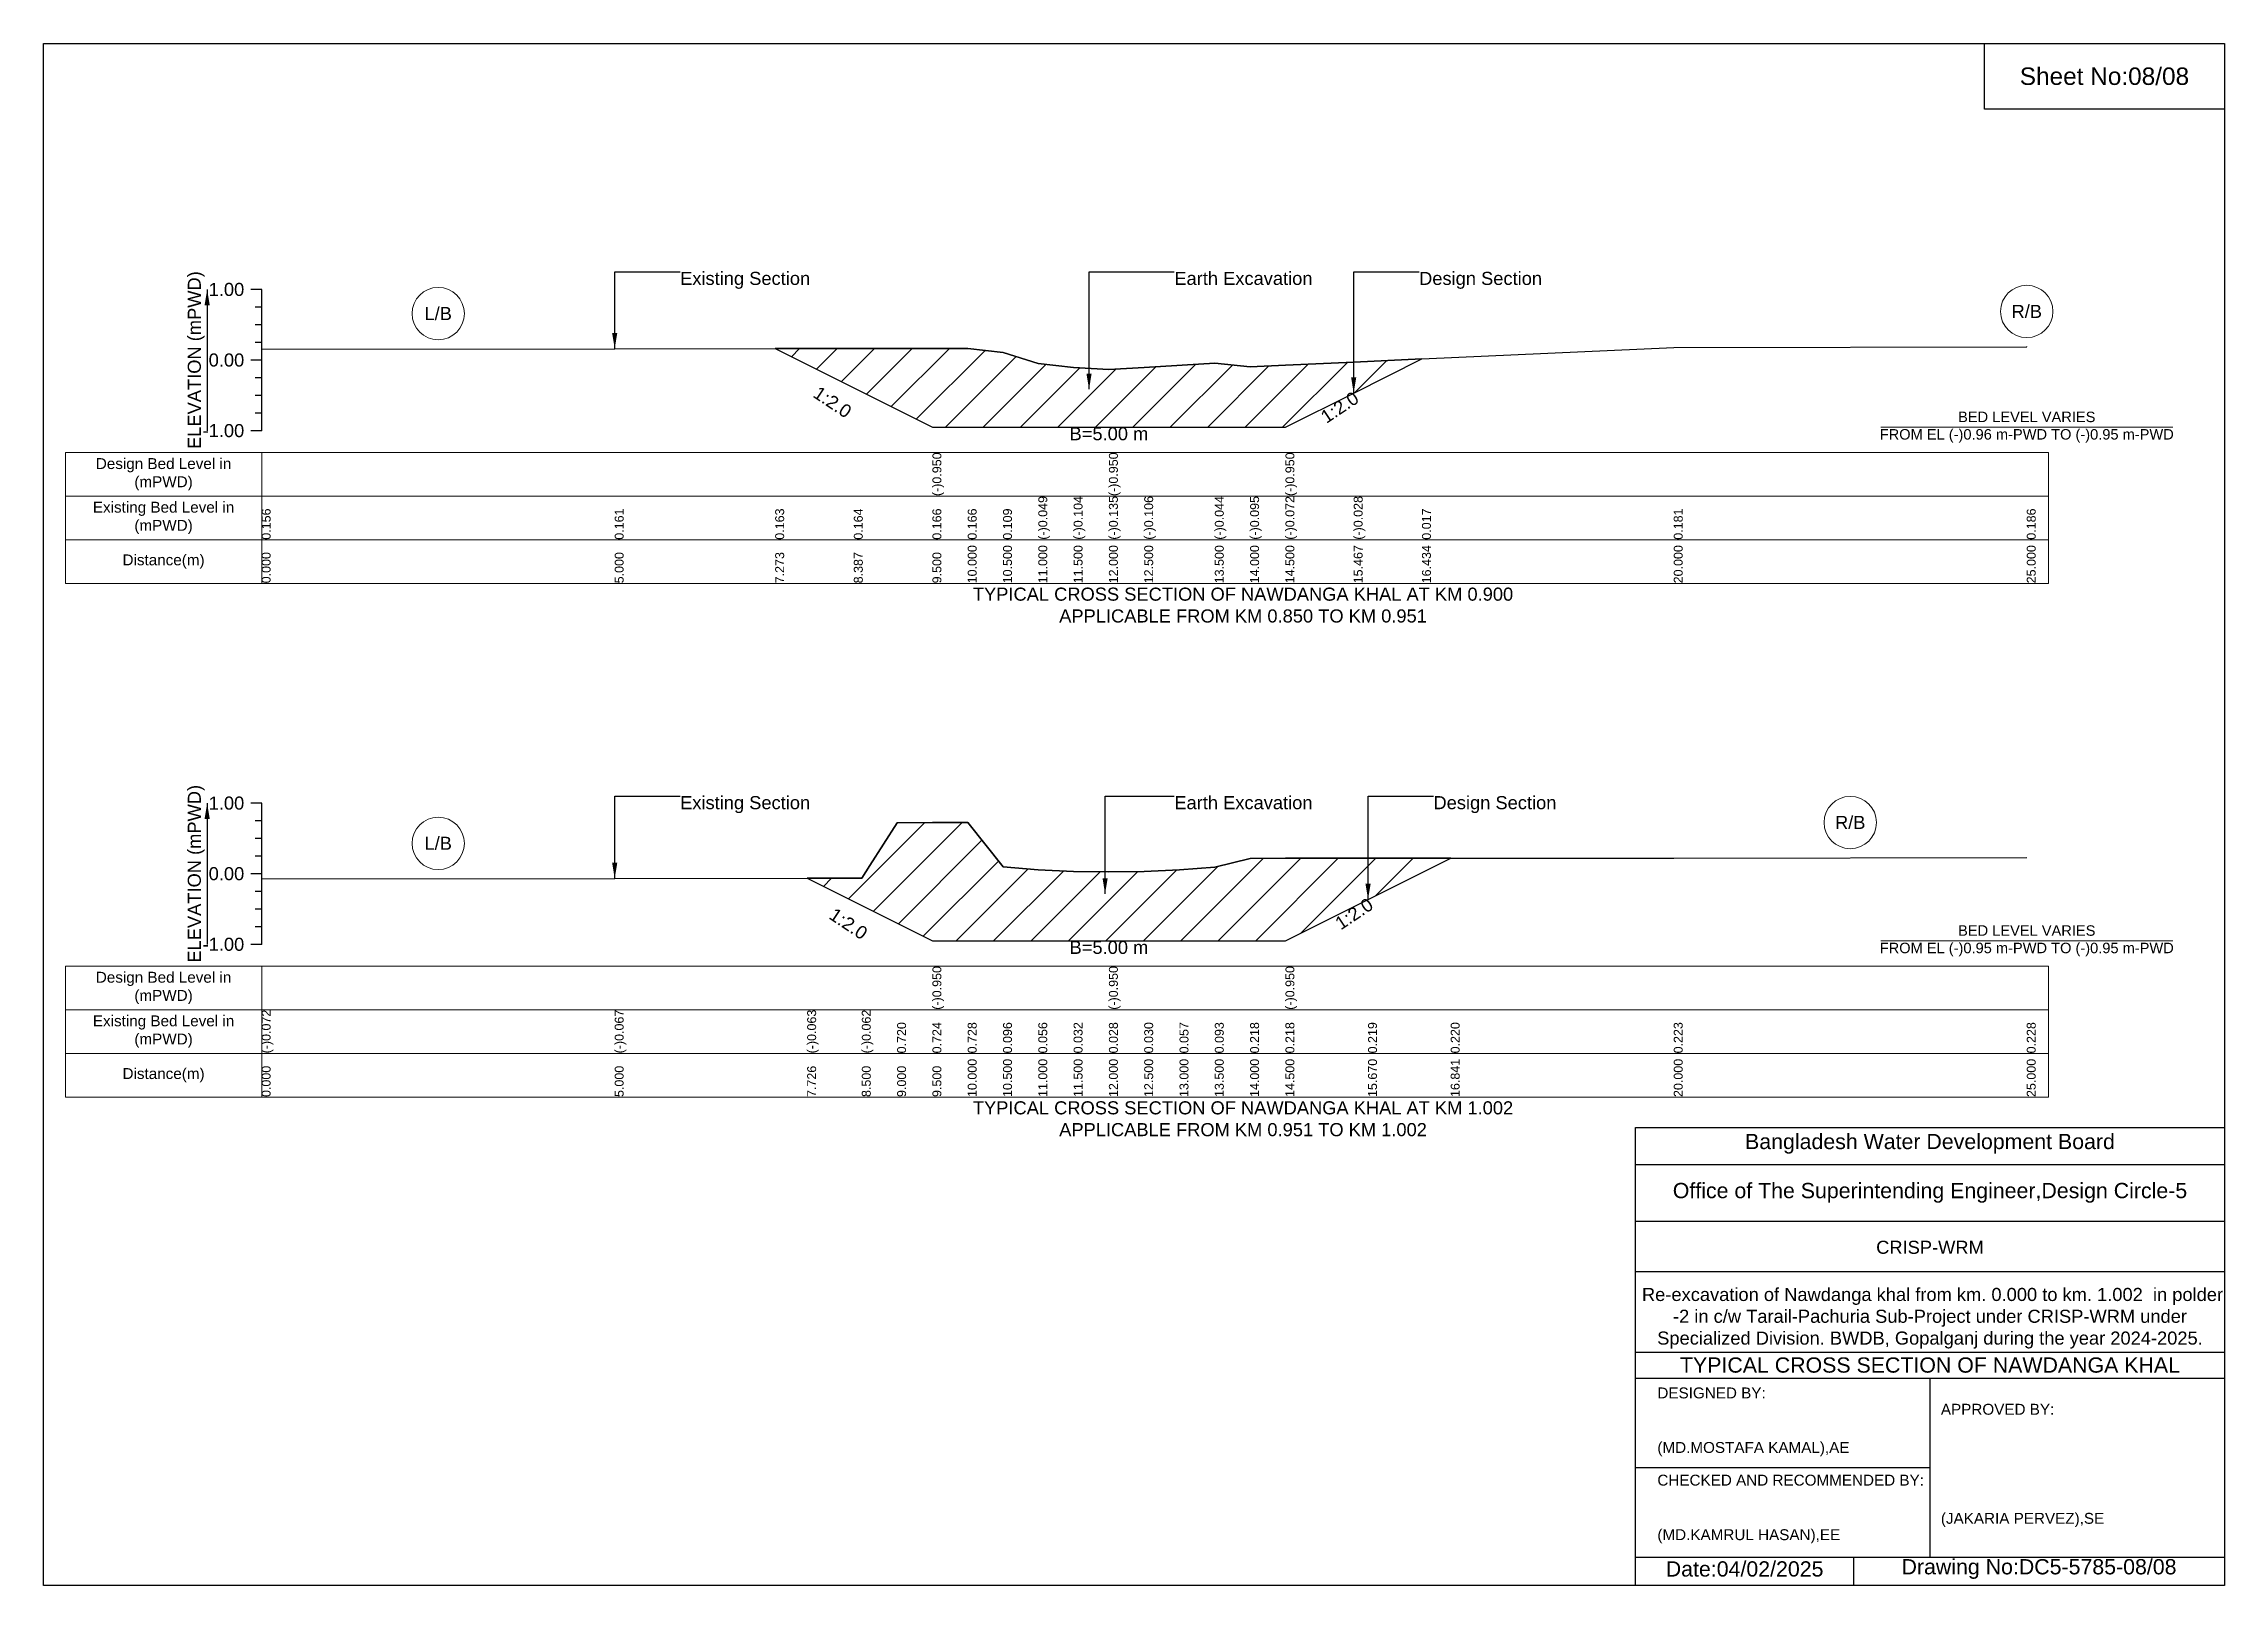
# Model space of a CAD drawing. Header units: inches. Extents: x 91000 to 198000, y -5656 to 7635.
# Drawn here: x 170000 to 178000, y -5656 to 0 of the extents above; entities that cross this region are included whole.
import ezdxf

# ---------------------------------------------------------------- set-up
doc = ezdxf.new("R2010")
doc.units = ezdxf.units.IN
doc.header["$LTSCALE"] = 7
doc.header["$MEASUREMENT"] = 0
for name, color, linetype, lineweight in [('Cross section Data Border', 7, 'Continuous', 9), ('Cross Section Labels', 7, 'Continuous', 9), ('Existing_Bed_Level for Xsection', 7, 'Continuous', 25)]:
    doc.layers.add(name, color=color, linetype=linetype, lineweight=lineweight)
doc.styles.get("Standard").update_dxf_attribs({"font": 'arial.ttf'})
doc.dimstyles.get("Standard").update_dxf_attribs({"dimtxt": 0.18, "dimasz": 0.18, "dimexe": 0.18, "dimexo": 0.0625, "dimgap": 0.09, "dimtad": 0, "dimtih": 1, "dimtoh": 1, "dimdec": 4, "dimzin": 0, "dimdsep": 46, "dimtxsty": 'Standard', "dimcen": 0.09, "dimadec": 0, "dimazin": 0, "dimtfac": 1, "dimtdec": 4, "dimtofl": 0, "dimtmove": 0, "dimatfit": 3, "dimfxl": 1, "dimtolj": 1, "dimtzin": 0, "dimarcsym": 0})

msp = doc.modelspace()

# ---------------------------------------------------------------- texts
at = {"attachment_point": 5}
for s, insert, char_height in [('Sheet No:08/08', (177560, -120), 64), ('Bangladesh Water Development Board', (176920, -4036), 56), ('Office of The Superintending Engineer,Design Circle-5', (176920, -4216), 56)]:
    msp.add_mtext(s, dxfattribs=dict(at, insert=insert, char_height=char_height))
for s, insert, char_height, width, attachment_point in [('CRISP-WRM', (176920, -4416), 48, 2240, 5), (' Re-excavation of Nawdanga khal from km. 0.000 to km. 1.002  in polder -2 in c/w Tarail-Pachuria Sub-Project under CRISP-WRM under Specialized Division. BWDB, Gopalganj during the year 2024-2025.', (176920, -4676), 48, 2160, 5), ('TYPICAL CROSS SECTION OF NAWDANGA KHAL', (176920, -4848), 56, 2240, 5), ('DESIGNED BY:^J^J^J(MD.MOSTAFA KAMAL),AE', (175920, -5056), 40, 1120, 4), ('APPROVED BY:^J^J^J^J^J^J(JAKARIA PERVEZ),SE', (176960, -5216), 40, 1120, 4), ('CHECKED AND RECOMMENDED BY:^J^J^J(MD.KAMRUL HASAN),EE', (175920, -5376), 40, 1120, 4), ('Date:04/02/2025', (176240, -5596), 56, 1120, 5), ('Drawing No:DC5-5785-08/08', (177320, -5596), 56, 1760, 5)]:
    msp.add_mtext(s, dxfattribs=dict(insert=insert, char_height=char_height, width=width, attachment_point=attachment_point))
at = {"layer": 'Cross section Data Border', "char_height": 40, "width": 640, "attachment_point": 5}
for s, insert in [('Design Bed Level in (mPWD)', (170440, -1580)), ('Existing Bed Level in (mPWD)', (170440, -1740)), ('Distance(m)', (170440, -1900)), ('Design Bed Level in (mPWD)', (170440, -3464.4)), ('Existing Bed Level in (mPWD)', (170440, -3624.4)), ('Distance(m)', (170440, -3784.4))]:
    msp.add_mtext(s, dxfattribs=dict(at, insert=insert))
at = {"layer": 'Cross Section Labels'}
for s, insert, char_height, attachment_point in [('Existing Section', (172335, -837.3), 48, 1), ('Earth Excavation', (174148, -837.3), 48, 1), ('Design Section', (175045.9, -837.3), 48, 1), ('R/B', (177275, -982.7), 48, 5), ('L/B', (171447.5, -990.5), 48, 5), ('BED LEVEL VARIES ^JFROM EL (-)0.96 m-PWD TO (-)0.95 m-PWD', (177275, -1407.1), 38.4, 5), ('B=5.00 m', (173908, -1407.1), 48, 2), ('TYPICAL CROSS SECTION OF NAWDANGA KHAL AT KM 0.900^JAPPLICABLE FROM KM 0.850 TO KM 0.951', (174400, -2060), 48, 5), ('Existing Section', (172335, -2760.5), 48, 1), ('Earth Excavation', (174148, -2760.5), 48, 1), ('Design Section', (175098.6, -2760.5), 48, 1), ('R/B', (176627.5, -2857.4), 48, 5), ('L/B', (171447.5, -2933.9), 48, 5), ('BED LEVEL VARIES ^JFROM EL (-)0.95 m-PWD TO (-)0.95 m-PWD', (177275, -3291.4), 38.4, 5), ('B=5.00 m', (173908, -3291.4), 48, 2), ('TYPICAL CROSS SECTION OF NAWDANGA KHAL AT KM 1.002^JAPPLICABLE FROM KM 0.951 TO KM 1.002', (174400, -3944.4), 48, 5)]:
    msp.add_mtext(s, dxfattribs=dict(at, insert=insert, char_height=char_height, attachment_point=attachment_point))
at = {"layer": 'Cross Section Labels', "char_height": 48, "attachment_point": 2}
for insert, rotation in [((172907.4, -1295.3), 326.30993), ((174741.2, -1314.2), 33.69007), ((172966, -3208.9), 326.30993), ((174793.9, -3172.2), 33.69007)]:
    msp.add_mtext('1:2.0', dxfattribs=dict(at, insert=insert, rotation=rotation))
at = {"layer": 'Existing_Bed_Level for Xsection', "rotation": 90}
for s, insert, char_height, attachment_point in [('ELEVATION (mPWD)', (170560, -1161), 48, 5), ('(-)0.950', (173260.5, -1660), 32.8, 1), ('(-)0.950', (173908, -1660), 32.8, 1), ('(-)0.950', (174555.5, -1660), 32.8, 1), ('(-)0.049', (173649, -1820), 32.8, 1), ('(-)0.104', (173778.5, -1820), 32.8, 1), ('(-)0.135', (173908, -1820), 32.8, 1), ('(-)0.106', (174037.5, -1820), 32.8, 1), ('(-)0.044', (174296.5, -1820), 32.8, 1), ('(-)0.095', (174426, -1820), 32.8, 1), ('(-)0.072', (174555.5, -1820), 32.8, 1), ('(-)0.028', (174805.9, -1820), 32.8, 1), ('0.156', (170800, -1820), 32.8, 1), ('0.161', (172095, -1820), 32.8, 1), ('0.163', (172683.8, -1820), 32.8, 1), ('0.164', (172972.2, -1820), 32.8, 1), ('0.166', (173260.5, -1820), 32.8, 1), ('0.166', (173390, -1820), 32.8, 1), ('0.109', (173519.5, -1820), 32.8, 1), ('0.017', (175056.4, -1820), 32.8, 1), ('0.181', (175980, -1820), 32.8, 1), ('0.186', (177275, -1820), 32.8, 1), ('0.000', (170800, -1980), 32.8, 1), ('5.000', (172095, -1980), 32.8, 1), ('7.273', (172683.8, -1980), 32.8, 1), ('8.387', (172972.2, -1980), 32.8, 1), ('9.500', (173260.5, -1980), 32.8, 1), ('10.000', (173390, -1980), 32.8, 1), ('10.500', (173519.5, -1980), 32.8, 1), ('11.000', (173649, -1980), 32.8, 1), ('11.500', (173778.5, -1980), 32.8, 1), ('12.000', (173908, -1980), 32.8, 1), ('12.500', (174037.5, -1980), 32.8, 1), ('13.500', (174296.5, -1980), 32.8, 1), ('14.000', (174426, -1980), 32.8, 1), ('14.500', (174555.5, -1980), 32.8, 1), ('15.467', (174805.9, -1980), 32.8, 1), ('16.434', (175056.4, -1980), 32.8, 1), ('20.000', (175980, -1980), 32.8, 1), ('25.000', (177275, -1980), 32.8, 1), ('ELEVATION (mPWD)', (170560, -3045.4), 48, 5), ('(-)0.950', (173260.5, -3544.4), 32.8, 1), ('(-)0.950', (173908, -3544.4), 32.8, 1), ('(-)0.950', (174555.5, -3544.4), 32.8, 1), ('(-)0.072', (170800, -3704.4), 32.8, 1), ('(-)0.067', (172095, -3704.4), 32.8, 1), ('(-)0.063', (172801.1, -3704.4), 32.8, 1), ('(-)0.062', (173001.5, -3704.4), 32.8, 1), ('0.720', (173131, -3704.4), 32.8, 1), ('0.724', (173260.5, -3704.4), 32.8, 1), ('0.728', (173390, -3704.4), 32.8, 1), ('0.096', (173519.5, -3704.4), 32.8, 1), ('0.056', (173649, -3704.4), 32.8, 1), ('0.032', (173778.5, -3704.4), 32.8, 1), ('0.028', (173908, -3704.4), 32.8, 1), ('0.030', (174037.5, -3704.4), 32.8, 1), ('0.057', (174167, -3704.4), 32.8, 1), ('0.093', (174296.5, -3704.4), 32.8, 1), ('0.218', (174426, -3704.4), 32.8, 1), ('0.218', (174555.5, -3704.4), 32.8, 1), ('0.219', (174858.6, -3704.4), 32.8, 1), ('0.220', (175161.8, -3704.4), 32.8, 1), ('0.223', (175980, -3704.4), 32.8, 1), ('0.228', (177275, -3704.4), 32.8, 1), ('0.000', (170800, -3864.4), 32.8, 1), ('5.000', (172095, -3864.4), 32.8, 1), ('7.726', (172801.1, -3864.4), 32.8, 1), ('8.500', (173001.5, -3864.4), 32.8, 1), ('9.000', (173131, -3864.4), 32.8, 1), ('9.500', (173260.5, -3864.4), 32.8, 1), ('10.000', (173390, -3864.4), 32.8, 1), ('10.500', (173519.5, -3864.4), 32.8, 1), ('11.000', (173649, -3864.4), 32.8, 1), ('11.500', (173778.5, -3864.4), 32.8, 1), ('12.000', (173908, -3864.4), 32.8, 1), ('12.500', (174037.5, -3864.4), 32.8, 1), ('13.000', (174167, -3864.4), 32.8, 1), ('13.500', (174296.5, -3864.4), 32.8, 1), ('14.000', (174426, -3864.4), 32.8, 1), ('14.500', (174555.5, -3864.4), 32.8, 1), ('15.670', (174858.6, -3864.4), 32.8, 1), ('16.841', (175161.8, -3864.4), 32.8, 1), ('20.000', (175980, -3864.4), 32.8, 1), ('25.000', (177275, -3864.4), 32.8, 1)]:
    msp.add_mtext(s, dxfattribs=dict(at, insert=insert, char_height=char_height, attachment_point=attachment_point))
at = {"layer": 'Existing_Bed_Level for Xsection', "char_height": 48, "attachment_point": 6}
for s, insert in [('1.00', (170736, -902)), ('0.00', (170736, -1161)), ('-1.00', (170736, -1420)), ('1.00', (170736, -2786.4)), ('0.00', (170736, -3045.4)), ('-1.00', (170736, -3304.4))]:
    msp.add_mtext(s, dxfattribs=dict(at, insert=insert))

# ---------------------------------------------------------------- hatches: boundary and pattern name
at = {"layer": 'Existing_Bed_Level for Xsection'}
h = msp.add_hatch(dxfattribs=at)
h.set_pattern_fill('ANSI31', color=256, scale=777, style=0)
h.paths.add_polyline_path([(172683.8, -1118.7), (172972.2, -1262.9), (173260.5, -1407.1), (173390, -1407.1), (173519.5, -1407.1), (173649, -1407.1), (173778.5, -1407.1), (173908, -1407.1), (174037.5, -1407.1), (174296.5, -1407.1), (174426, -1407.1), (174555.5, -1407.1), (174805.9, -1281.9), (175056.4, -1156.6), (174805.9, -1168.2), (174555.5, -1179.7), (174426, -1185.6), (174296.5, -1172.4), (174037.5, -1188.5), (173908, -1196), (173778.5, -1188), (173649, -1173.7), (173519.5, -1132.8), (173390, -1118), (173260.5, -1118.2), (172972.2, -1118.5)])
h = msp.add_hatch(dxfattribs=at)
h.set_pattern_fill('ANSI31', color=256, scale=777, style=0)
h.paths.add_polyline_path([(172801.1, -3061.7), (173001.5, -3161.9), (173030.8, -3176.5), (173131, -3226.7), (173260.5, -3291.4), (173390, -3291.4), (173519.5, -3291.4), (173649, -3291.4), (173778.5, -3291.4), (173908, -3291.4), (174037.5, -3291.4), (174167, -3291.4), (174296.5, -3291.4), (174426, -3291.4), (174555.5, -3291.4), (174858.6, -3139.8), (175161.8, -2988.3), (174858.6, -2988.5), (174555.5, -2988.8), (174426, -2988.9), (174296.5, -3021.3), (174167, -3030.6), (174037.5, -3037.6), (173908, -3038.1), (173778.5, -3037.1), (173649, -3030.8), (173519.5, -3020.5), (173390, -2856.8), (173260.5, -2857.8), (173131, -2858.9), (173030.8, -3015.6), (173001.5, -3061.4)])

# ---------------------------------------------------------------- linework, layer by layer
for points in [[(170000, 0), (178000, 0), (178000, -5656), (170000, -5656)], [(177120, 0), (178000, 0), (178000, -240), (177120, -240)]]:
    msp.add_lwpolyline(points, close=True)
for points in [[(175840, -5656), (175840, -3976), (178000, -3976)], [(175840, -4112), (178000, -4112)], [(175840, -4320), (178000, -4320)], [(175840, -4504), (178000, -4504)], [(175840, -4800), (178000, -4800)], [(175840, -4896), (178000, -4896)], [(176920, -4896), (176920, -5552)], [(175840, -5224), (176920, -5224)], [(175840, -5552), (178000, -5552)], [(176640, -5552), (176640, -5656)]]:
    msp.add_lwpolyline(points)
at = {"layer": 'Cross section Data Border'}
for points in [[(170080, -1500), (177355, -1500), (177355, -1980), (170080, -1980)], [(170080, -3384.4), (177355, -3384.4), (177355, -3864.4), (170080, -3864.4)]]:
    msp.add_lwpolyline(points, close=True, dxfattribs=at)
for points in [[(170800, -1500), (170800, -1980)], [(170080, -1660), (177355, -1660)], [(170080, -1820), (177355, -1820)], [(170800, -3384.4), (170800, -3864.4)], [(170080, -3544.4), (177355, -3544.4)], [(170080, -3704.4), (177355, -3704.4)]]:
    msp.add_lwpolyline(points, dxfattribs=at)
at = {"layer": 'Cross Section Labels'}
for points in [[(176739.2, -1407.1), (177810.8, -1407.1)], [(176739.2, -3291.4), (177810.8, -3291.4)]]:
    msp.add_lwpolyline(points, dxfattribs=at)
for centre in [(171447.5, -990.5), (177275, -982.7), (176627.5, -2857.4), (171447.5, -2933.9)]:
    msp.add_circle(centre, 96, dxfattribs=at)
at = {"layer": 'Existing_Bed_Level for Xsection'}
for points in [[(170800, -902), (170760, -902)], [(170800, -1420), (170800, -1161), (170800, -902)], [(170800, -966.8), (170776, -966.8)], [(170800, -1031.5), (170776, -1031.5)], [(170800, -1096.3), (170776, -1096.3)], [(170800, -1120.6), (172095, -1119.3), (172683.8, -1118.7), (172972.2, -1118.5), (173260.5, -1118.2), (173260.5, -1118.2), (173390, -1118), (173519.5, -1132.8), (173649, -1173.7), (173778.5, -1188), (173908, -1196), (173908, -1196), (174037.5, -1188.5), (174296.5, -1172.4), (174426, -1185.6), (174555.5, -1179.7), (174555.5, -1179.7), (174805.9, -1168.2), (175056.4, -1156.6), (175980, -1114.2), (177275, -1112.9), (177275, -1111.6)], [(170800, -1161), (170760, -1161)], [(170800, -1225.8), (170776, -1225.8)], [(170800, -1290.5), (170776, -1290.5)], [(170800, -1355.3), (170776, -1355.3)], [(170800, -1420), (170760, -1420)], [(170800, -2786.4), (170760, -2786.4)], [(170800, -3304.4), (170800, -3045.4), (170800, -2786.4)], [(170800, -2851.1), (170776, -2851.1)], [(170800, -3064), (172095, -3062.7), (172801.1, -3061.7), (173001.5, -3061.4), (173030.8, -3015.6), (173131, -2858.9), (173260.5, -2857.8), (173260.5, -2857.8), (173390, -2856.8), (173519.5, -3020.5), (173649, -3030.8), (173778.5, -3037.1), (173908, -3038.1), (173908, -3038.1), (174037.5, -3037.6), (174167, -3030.6), (174296.5, -3021.3), (174426, -2988.9), (174555.5, -2988.8), (174555.5, -2988.8), (174858.6, -2988.5), (175161.8, -2988.3), (175980, -2987.6), (177275, -2986.3)], [(170800, -2915.9), (170776, -2915.9)], [(170800, -2980.6), (170776, -2980.6)], [(170800, -3045.4), (170760, -3045.4)], [(170800, -3110.1), (170776, -3110.1)], [(170800, -3174.9), (170776, -3174.9)], [(170800, -3239.6), (170776, -3239.6)], [(170800, -3304.4), (170760, -3304.4)]]:
    msp.add_lwpolyline(points, dxfattribs=at)
for points in [[(172683.8, -1118.7), (172683.8, -1118.7), (172972.2, -1262.9), (173260.5, -1407.1), (173260.5, -1407.1), (173390, -1407.1), (173519.5, -1407.1), (173649, -1407.1), (173778.5, -1407.1), (173908, -1407.1), (173908, -1407.1), (174037.5, -1407.1), (174296.5, -1407.1), (174426, -1407.1), (174555.5, -1407.1), (174555.5, -1407.1), (174805.9, -1281.9), (175056.4, -1156.6), (175056.4, -1156.6), (175056.4, -1156.6), (174805.9, -1168.2), (174555.5, -1179.7), (174555.5, -1179.7), (174426, -1185.6), (174296.5, -1172.4), (174037.5, -1188.5), (173908, -1196), (173908, -1196), (173778.5, -1188), (173649, -1173.7), (173519.5, -1132.8), (173390, -1118), (173260.5, -1118.2), (173260.5, -1118.2), (172972.2, -1118.5), (172683.8, -1118.7)], [(172801.1, -3061.7), (173001.5, -3161.9), (173030.8, -3176.5), (173131, -3226.7), (173260.5, -3291.4), (173260.5, -3291.4), (173390, -3291.4), (173519.5, -3291.4), (173649, -3291.4), (173778.5, -3291.4), (173908, -3291.4), (173908, -3291.4), (174037.5, -3291.4), (174167, -3291.4), (174296.5, -3291.4), (174426, -3291.4), (174555.5, -3291.4), (174555.5, -3291.4), (174858.6, -3139.8), (175161.8, -2988.3), (174858.6, -2988.5), (174555.5, -2988.8), (174555.5, -2988.8), (174426, -2988.9), (174296.5, -3021.3), (174167, -3030.6), (174037.5, -3037.6), (173908, -3038.1), (173908, -3038.1), (173778.5, -3037.1), (173649, -3030.8), (173519.5, -3020.5), (173390, -2856.8), (173260.5, -2857.8), (173260.5, -2857.8), (173131, -2858.9), (173030.8, -3015.6), (173001.5, -3061.4)]]:
    msp.add_lwpolyline(points, close=True, dxfattribs=at)

msp.set_redraw_order([(e.dxf.handle, doc.entitydb.next_handle()) for e in msp.query("TEXT MTEXT ATTDEF DIMENSION ARC_DIMENSION")])  # texts and dimensions are drawn at this point

# ---------------------------------------------------------------- leaders
at = {"layer": 'Cross Section Labels', "annotation_type": 0, "has_hookline": 1, "hookline_direction": 0}
for points, text_width in [([(172095, -1119.3), (172095, -837.3), (172334.9, -837.3)], 467.2), ([(173835.1, -1268.2), (173835.1, -837.3), (174147.9, -837.3)], 497), ([(174805.9, -1281.9), (174805.9, -837.3), (175045.9, -837.3)], 441.2), ([(172095, -3062.7), (172095, -2760.5), (172334.9, -2760.5)], 467.2), ([(173894, -3119.3), (173894, -2760.5), (174147.9, -2760.5)], 497), ([(174858.6, -3139.8), (174858.6, -2760.5), (175098.5, -2760.5)], 441.2)]:
    msp.add_leader(points, dimstyle='Standard', override={"dimasz": 57.6}, dxfattribs=dict(at, text_width=text_width))
at = {"layer": 'Existing_Bed_Level for Xsection'}
for points in [[(170600, -902), (170600, -1420)], [(170600, -2786.4), (170600, -3304.4)]]:
    msp.add_leader(points, dimstyle='Standard', override={"dimasz": 57.6}, dxfattribs=at)

doc.saveas('drawing.dxf')
